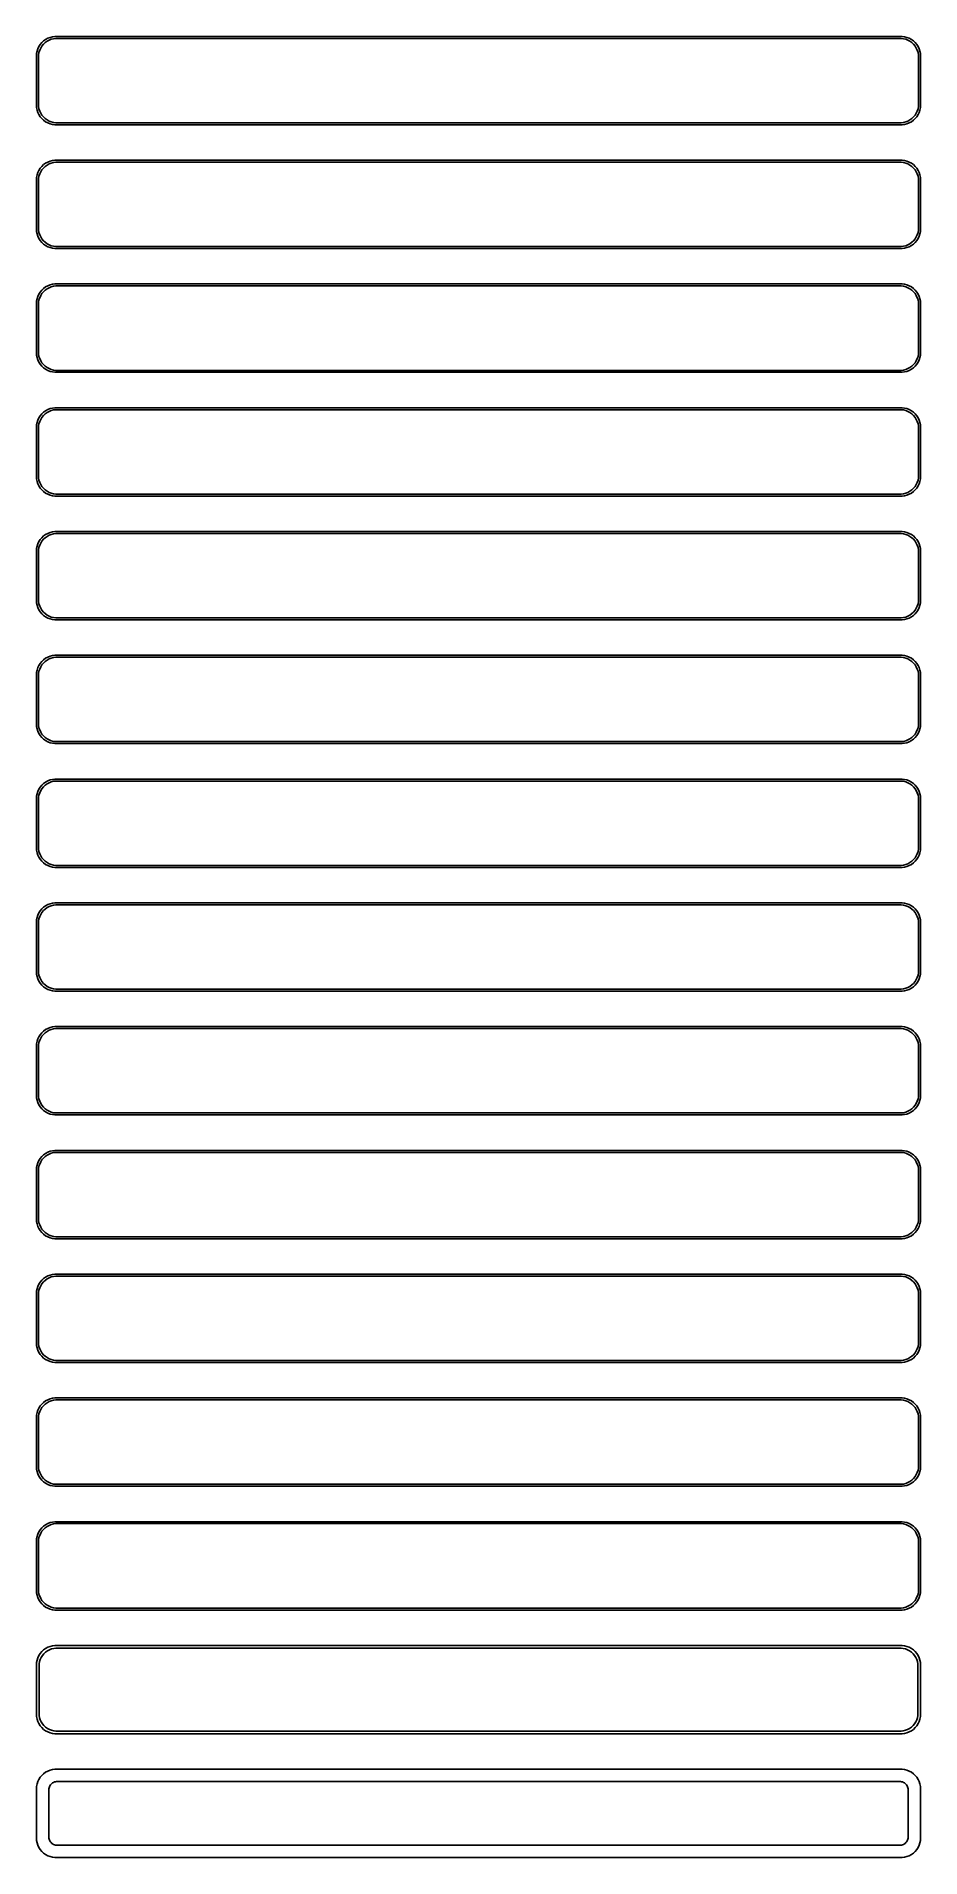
# Model space of a CAD drawing. Header units: metres. Extents: x -112 to 112, y 461 to 925.
import ezdxf

# ---------------------------------------------------------------- set-up
doc = ezdxf.new("R2010")
doc.units = ezdxf.units.M

msp = doc.modelspace()

# ---------------------------------------------------------------- linework, layer by layer
for p, q in [((-111.545, 922.689), (-111.882, 922.159)), ((-111.145, 923.173), (-111.545, 922.689)), ((-110.687, 923.603), (-111.145, 923.173)), ((-111.093, 922.292), (-110.713, 922.752)), ((-110.713, 922.752), (-110.278, 923.16)), ((-110.179, 923.972), (-110.687, 923.603)), ((-110.278, 923.16), (-109.795, 923.511)), ((-109.629, 924.274), (-110.179, 923.972)), ((-109.795, 923.511), (-109.272, 923.798)), ((-109.045, 924.505), (-109.629, 924.274)), ((-109.272, 923.798), (-108.718, 924.018)), ((-108.437, 924.661), (-109.045, 924.505)), ((-108.718, 924.018), (-108.14, 924.166)), ((-107.814, 924.74), (-108.437, 924.661)), ((-108.14, 924.166), (-107.548, 924.241)), ((107.814, 924.74), (-107.814, 924.74)), ((-107.548, 924.241), (107.548, 924.241)), ((107.548, 924.241), (108.14, 924.166)), ((108.437, 924.661), (107.814, 924.74)), ((108.14, 924.166), (108.718, 924.018)), ((109.045, 924.505), (108.437, 924.661)), ((108.718, 924.018), (109.272, 923.798)), ((109.629, 924.274), (109.045, 924.505)), ((109.272, 923.798), (109.795, 923.511)), ((110.179, 923.972), (109.629, 924.274)), ((109.795, 923.511), (110.278, 923.16)), ((110.687, 923.603), (110.179, 923.972)), ((110.278, 923.16), (110.713, 922.752)), ((111.145, 923.173), (110.687, 923.603)), ((110.713, 922.752), (111.093, 922.292)), ((111.545, 922.689), (111.145, 923.173)), ((111.882, 922.159), (111.545, 922.689)), ((-112.461, 920.377), (-112.5, 919.75)), ((-112.5, 919.75), (-112.5, 907.25)), ((-112.343, 920.993), (-112.461, 920.377)), ((-112.149, 921.591), (-112.343, 920.993)), ((-111.882, 922.159), (-112.149, 921.591)), ((-112, 919.5), (-111.963, 920.095)), ((-112, 907.5), (-112, 919.5)), ((-111.963, 920.095), (-111.851, 920.681)), ((-111.851, 920.681), (-111.666, 921.249)), ((-111.666, 921.249), (-111.412, 921.788)), ((-111.412, 921.788), (-111.093, 922.292)), ((111.093, 922.292), (111.412, 921.788)), ((111.412, 921.788), (111.666, 921.249)), ((111.666, 921.249), (111.851, 920.681)), ((111.851, 920.681), (111.963, 920.095)), ((112.149, 921.591), (111.882, 922.159)), ((111.963, 920.095), (112, 919.5)), ((112, 919.5), (112, 907.5)), ((112.343, 920.993), (112.149, 921.591)), ((112.461, 920.377), (112.343, 920.993)), ((112.5, 919.75), (112.461, 920.377)), ((112.5, 907.25), (112.5, 919.75)), ((-112.5, 907.25), (-112.461, 906.623)), ((-112.461, 906.623), (-112.343, 906.007)), ((-112.343, 906.007), (-112.149, 905.409)), ((-112.149, 905.409), (-111.882, 904.841)), ((-111.963, 906.905), (-112, 907.5)), ((-111.851, 906.319), (-111.963, 906.905)), ((-111.882, 904.841), (-111.545, 904.311)), ((-111.666, 905.751), (-111.851, 906.319)), ((-111.412, 905.212), (-111.666, 905.751)), ((-111.545, 904.311), (-111.145, 903.827)), ((-111.093, 904.708), (-111.412, 905.212)), ((-111.145, 903.827), (-110.687, 903.397)), ((-110.713, 904.248), (-111.093, 904.708)), ((-110.278, 903.84), (-110.713, 904.248)), ((-109.795, 903.489), (-110.278, 903.84)), ((110.278, 903.84), (109.795, 903.489)), ((110.713, 904.248), (110.278, 903.84)), ((110.687, 903.397), (111.145, 903.827)), ((111.093, 904.708), (110.713, 904.248)), ((111.412, 905.212), (111.093, 904.708)), ((111.145, 903.827), (111.545, 904.311)), ((111.666, 905.751), (111.412, 905.212)), ((111.545, 904.311), (111.882, 904.841)), ((111.851, 906.319), (111.666, 905.751)), ((111.963, 906.905), (111.851, 906.319)), ((111.882, 904.841), (112.149, 905.409)), ((112, 907.5), (111.963, 906.905)), ((112.149, 905.409), (112.343, 906.007)), ((112.343, 906.007), (112.461, 906.623)), ((112.461, 906.623), (112.5, 907.25)), ((-110.687, 903.397), (-110.179, 903.028)), ((-110.179, 903.028), (-109.629, 902.726)), ((-109.272, 903.202), (-109.795, 903.489)), ((-109.629, 902.726), (-109.045, 902.495)), ((-108.718, 902.982), (-109.272, 903.202)), ((-109.045, 902.495), (-108.437, 902.339)), ((-108.14, 902.834), (-108.718, 902.982)), ((-108.437, 902.339), (-107.814, 902.26)), ((-107.548, 902.759), (-108.14, 902.834)), ((-107.814, 902.26), (107.814, 902.26)), ((107.548, 902.759), (-107.548, 902.759)), ((108.14, 902.834), (107.548, 902.759)), ((107.814, 902.26), (108.437, 902.339)), ((108.718, 902.982), (108.14, 902.834)), ((108.437, 902.339), (109.045, 902.495)), ((109.272, 903.202), (108.718, 902.982)), ((109.045, 902.495), (109.629, 902.726)), ((109.795, 903.489), (109.272, 903.202)), ((109.629, 902.726), (110.179, 903.028)), ((110.179, 903.028), (110.687, 903.397)), ((-112.149, 890.091), (-112.343, 889.493)), ((-111.882, 890.659), (-112.149, 890.091)), ((-111.545, 891.189), (-111.882, 890.659)), ((-111.666, 889.749), (-111.412, 890.288)), ((-111.145, 891.673), (-111.545, 891.189)), ((-111.412, 890.288), (-111.093, 890.792)), ((-110.687, 892.103), (-111.145, 891.673)), ((-111.093, 890.792), (-110.713, 891.252)), ((-110.713, 891.252), (-110.278, 891.66)), ((-110.179, 892.472), (-110.687, 892.103)), ((-110.278, 891.66), (-109.795, 892.011)), ((-109.629, 892.774), (-110.179, 892.472)), ((-109.795, 892.011), (-109.272, 892.298)), ((-109.045, 893.005), (-109.629, 892.774)), ((-109.272, 892.298), (-108.718, 892.518)), ((-108.437, 893.161), (-109.045, 893.005)), ((-108.718, 892.518), (-108.14, 892.666)), ((-107.814, 893.24), (-108.437, 893.161)), ((-108.14, 892.666), (-107.548, 892.741)), ((107.814, 893.24), (-107.814, 893.24)), ((-107.548, 892.741), (107.548, 892.741)), ((107.548, 892.741), (108.14, 892.666)), ((108.437, 893.161), (107.814, 893.24)), ((108.14, 892.666), (108.718, 892.518)), ((109.045, 893.005), (108.437, 893.161)), ((108.718, 892.518), (109.272, 892.298)), ((109.629, 892.774), (109.045, 893.005)), ((109.272, 892.298), (109.795, 892.011)), ((110.179, 892.472), (109.629, 892.774)), ((109.795, 892.011), (110.278, 891.66)), ((110.687, 892.103), (110.179, 892.472)), ((110.278, 891.66), (110.713, 891.252)), ((111.145, 891.673), (110.687, 892.103)), ((110.713, 891.252), (111.093, 890.792)), ((111.093, 890.792), (111.412, 890.288)), ((111.545, 891.189), (111.145, 891.673)), ((111.412, 890.288), (111.666, 889.749)), ((111.882, 890.659), (111.545, 891.189)), ((112.149, 890.091), (111.882, 890.659)), ((112.343, 889.493), (112.149, 890.091)), ((-112.461, 888.877), (-112.5, 888.25)), ((-112.5, 888.25), (-112.5, 875.75)), ((-112.343, 889.493), (-112.461, 888.877)), ((-112, 888), (-111.963, 888.595)), ((-112, 876), (-112, 888)), ((-111.963, 888.595), (-111.851, 889.181)), ((-111.851, 889.181), (-111.666, 889.749)), ((111.666, 889.749), (111.851, 889.181)), ((111.851, 889.181), (111.963, 888.595)), ((111.963, 888.595), (112, 888)), ((112, 888), (112, 876)), ((112.461, 888.877), (112.343, 889.493)), ((112.5, 888.25), (112.461, 888.877)), ((112.5, 875.75), (112.5, 888.25)), ((-111.963, 875.405), (-112, 876)), ((112, 876), (111.963, 875.405)), ((-112.5, 875.75), (-112.461, 875.123)), ((-112.461, 875.123), (-112.343, 874.507)), ((-112.343, 874.507), (-112.149, 873.909)), ((-112.149, 873.909), (-111.882, 873.341)), ((-111.851, 874.819), (-111.963, 875.405)), ((-111.882, 873.341), (-111.545, 872.811)), ((-111.666, 874.251), (-111.851, 874.819)), ((-111.412, 873.712), (-111.666, 874.251)), ((-111.545, 872.811), (-111.145, 872.327)), ((-111.093, 873.208), (-111.412, 873.712)), ((-111.145, 872.327), (-110.687, 871.897)), ((-110.713, 872.748), (-111.093, 873.208)), ((-110.278, 872.34), (-110.713, 872.748)), ((-110.687, 871.897), (-110.179, 871.528)), ((-109.795, 871.989), (-110.278, 872.34)), ((-110.179, 871.528), (-109.629, 871.226)), ((-109.272, 871.702), (-109.795, 871.989)), ((-108.718, 871.482), (-109.272, 871.702)), ((-108.14, 871.334), (-108.718, 871.482)), ((108.718, 871.482), (108.14, 871.334)), ((109.272, 871.702), (108.718, 871.482)), ((109.795, 871.989), (109.272, 871.702)), ((109.629, 871.226), (110.179, 871.528)), ((110.278, 872.34), (109.795, 871.989)), ((110.179, 871.528), (110.687, 871.897)), ((110.713, 872.748), (110.278, 872.34)), ((110.687, 871.897), (111.145, 872.327)), ((111.093, 873.208), (110.713, 872.748)), ((111.412, 873.712), (111.093, 873.208)), ((111.145, 872.327), (111.545, 872.811)), ((111.666, 874.251), (111.412, 873.712)), ((111.545, 872.811), (111.882, 873.341)), ((111.851, 874.819), (111.666, 874.251)), ((111.963, 875.405), (111.851, 874.819)), ((111.882, 873.341), (112.149, 873.909)), ((112.149, 873.909), (112.343, 874.507)), ((112.343, 874.507), (112.461, 875.123)), ((112.461, 875.123), (112.5, 875.75)), ((-109.629, 871.226), (-109.045, 870.995)), ((-109.045, 870.995), (-108.437, 870.839)), ((-108.437, 870.839), (-107.814, 870.76)), ((-107.548, 871.259), (-108.14, 871.334)), ((-107.814, 870.76), (107.814, 870.76)), ((107.548, 871.259), (-107.548, 871.259)), ((108.14, 871.334), (107.548, 871.259)), ((107.814, 870.76), (108.437, 870.839)), ((108.437, 870.839), (109.045, 870.995)), ((109.045, 870.995), (109.629, 871.226)), ((-112.343, 857.993), (-112.461, 857.377)), ((-112.149, 858.591), (-112.343, 857.993)), ((-111.882, 859.159), (-112.149, 858.591)), ((-111.963, 857.095), (-111.851, 857.681)), ((-111.545, 859.689), (-111.882, 859.159)), ((-111.851, 857.681), (-111.666, 858.249)), ((-111.666, 858.249), (-111.412, 858.788)), ((-111.145, 860.173), (-111.545, 859.689)), ((-111.412, 858.788), (-111.093, 859.292)), ((-110.687, 860.603), (-111.145, 860.173)), ((-111.093, 859.292), (-110.713, 859.752)), ((-110.713, 859.752), (-110.278, 860.16)), ((-110.179, 860.972), (-110.687, 860.603)), ((-110.278, 860.16), (-109.795, 860.511)), ((-109.629, 861.274), (-110.179, 860.972)), ((-109.795, 860.511), (-109.272, 860.798)), ((-109.045, 861.505), (-109.629, 861.274)), ((-109.272, 860.798), (-108.718, 861.018)), ((-108.437, 861.661), (-109.045, 861.505)), ((-108.718, 861.018), (-108.14, 861.166)), ((-107.814, 861.74), (-108.437, 861.661)), ((-108.14, 861.166), (-107.548, 861.241)), ((107.814, 861.74), (-107.814, 861.74)), ((-107.548, 861.241), (107.548, 861.241)), ((107.548, 861.241), (108.14, 861.166)), ((108.437, 861.661), (107.814, 861.74)), ((108.14, 861.166), (108.718, 861.018)), ((109.045, 861.505), (108.437, 861.661)), ((108.718, 861.018), (109.272, 860.798)), ((109.629, 861.274), (109.045, 861.505)), ((109.272, 860.798), (109.795, 860.511)), ((110.179, 860.972), (109.629, 861.274)), ((109.795, 860.511), (110.278, 860.16)), ((110.687, 860.603), (110.179, 860.972)), ((110.278, 860.16), (110.713, 859.752)), ((111.145, 860.173), (110.687, 860.603)), ((110.713, 859.752), (111.093, 859.292)), ((111.093, 859.292), (111.412, 858.788)), ((111.545, 859.689), (111.145, 860.173)), ((111.412, 858.788), (111.666, 858.249)), ((111.882, 859.159), (111.545, 859.689)), ((111.666, 858.249), (111.851, 857.681)), ((111.851, 857.681), (111.963, 857.095)), ((112.149, 858.591), (111.882, 859.159)), ((112.343, 857.993), (112.149, 858.591)), ((112.461, 857.377), (112.343, 857.993)), ((-112.461, 857.377), (-112.5, 856.75)), ((-112.5, 856.75), (-112.5, 844.25)), ((-112, 856.5), (-111.963, 857.095)), ((-112, 844.5), (-112, 856.5)), ((111.963, 857.095), (112, 856.5)), ((112, 856.5), (112, 844.5)), ((112.5, 856.75), (112.461, 857.377)), ((112.5, 844.25), (112.5, 856.75)), ((-112.5, 844.25), (-112.461, 843.623)), ((-112.461, 843.623), (-112.343, 843.007)), ((-111.963, 843.905), (-112, 844.5)), ((-111.851, 843.319), (-111.963, 843.905)), ((111.963, 843.905), (111.851, 843.319)), ((112, 844.5), (111.963, 843.905)), ((112.343, 843.007), (112.461, 843.623)), ((112.461, 843.623), (112.5, 844.25)), ((-112.343, 843.007), (-112.149, 842.409)), ((-112.149, 842.409), (-111.882, 841.841)), ((-111.882, 841.841), (-111.545, 841.311)), ((-111.666, 842.751), (-111.851, 843.319)), ((-111.412, 842.212), (-111.666, 842.751)), ((-111.545, 841.311), (-111.145, 840.827)), ((-111.093, 841.708), (-111.412, 842.212)), ((-111.145, 840.827), (-110.687, 840.397)), ((-110.713, 841.248), (-111.093, 841.708)), ((-110.278, 840.84), (-110.713, 841.248)), ((-110.687, 840.397), (-110.179, 840.028)), ((-109.795, 840.489), (-110.278, 840.84)), ((-110.179, 840.028), (-109.629, 839.726)), ((-109.272, 840.202), (-109.795, 840.489)), ((-109.629, 839.726), (-109.045, 839.495)), ((-108.718, 839.982), (-109.272, 840.202)), ((-109.045, 839.495), (-108.437, 839.339)), ((-108.14, 839.834), (-108.718, 839.982)), ((-108.437, 839.339), (-107.814, 839.26)), ((-107.548, 839.759), (-108.14, 839.834)), ((-107.814, 839.26), (107.814, 839.26)), ((107.548, 839.759), (-107.548, 839.759)), ((108.14, 839.834), (107.548, 839.759)), ((107.814, 839.26), (108.437, 839.339)), ((108.718, 839.982), (108.14, 839.834)), ((108.437, 839.339), (109.045, 839.495)), ((109.272, 840.202), (108.718, 839.982)), ((109.045, 839.495), (109.629, 839.726)), ((109.795, 840.489), (109.272, 840.202)), ((109.629, 839.726), (110.179, 840.028)), ((110.278, 840.84), (109.795, 840.489)), ((110.179, 840.028), (110.687, 840.397)), ((110.713, 841.248), (110.278, 840.84)), ((110.687, 840.397), (111.145, 840.827)), ((111.093, 841.708), (110.713, 841.248)), ((111.412, 842.212), (111.093, 841.708)), ((111.145, 840.827), (111.545, 841.311)), ((111.666, 842.751), (111.412, 842.212)), ((111.545, 841.311), (111.882, 841.841)), ((111.851, 843.319), (111.666, 842.751)), ((111.882, 841.841), (112.149, 842.409)), ((112.149, 842.409), (112.343, 843.007)), ((-109.629, 829.774), (-110.179, 829.472)), ((-109.045, 830.005), (-109.629, 829.774)), ((-108.437, 830.161), (-109.045, 830.005)), ((-108.718, 829.518), (-108.14, 829.666)), ((-107.814, 830.24), (-108.437, 830.161)), ((-108.14, 829.666), (-107.548, 829.741)), ((107.814, 830.24), (-107.814, 830.24)), ((-107.548, 829.741), (107.548, 829.741)), ((107.548, 829.741), (108.14, 829.666)), ((108.437, 830.161), (107.814, 830.24)), ((108.14, 829.666), (108.718, 829.518)), ((109.045, 830.005), (108.437, 830.161)), ((109.629, 829.774), (109.045, 830.005)), ((110.179, 829.472), (109.629, 829.774)), ((-112.461, 825.877), (-112.5, 825.25)), ((-112.5, 825.25), (-112.5, 812.75)), ((-112.343, 826.493), (-112.461, 825.877)), ((-112.149, 827.091), (-112.343, 826.493)), ((-111.882, 827.659), (-112.149, 827.091)), ((-112, 825), (-111.963, 825.595)), ((-112, 813), (-112, 825)), ((-111.963, 825.595), (-111.851, 826.181)), ((-111.545, 828.189), (-111.882, 827.659)), ((-111.851, 826.181), (-111.666, 826.749)), ((-111.666, 826.749), (-111.412, 827.288)), ((-111.145, 828.673), (-111.545, 828.189)), ((-111.412, 827.288), (-111.093, 827.792)), ((-110.687, 829.103), (-111.145, 828.673)), ((-111.093, 827.792), (-110.713, 828.252)), ((-110.713, 828.252), (-110.278, 828.66)), ((-110.179, 829.472), (-110.687, 829.103)), ((-110.278, 828.66), (-109.795, 829.011)), ((-109.795, 829.011), (-109.272, 829.298)), ((-109.272, 829.298), (-108.718, 829.518)), ((108.718, 829.518), (109.272, 829.298)), ((109.272, 829.298), (109.795, 829.011)), ((109.795, 829.011), (110.278, 828.66)), ((110.687, 829.103), (110.179, 829.472)), ((110.278, 828.66), (110.713, 828.252)), ((111.145, 828.673), (110.687, 829.103)), ((110.713, 828.252), (111.093, 827.792)), ((111.093, 827.792), (111.412, 827.288)), ((111.545, 828.189), (111.145, 828.673)), ((111.412, 827.288), (111.666, 826.749)), ((111.882, 827.659), (111.545, 828.189)), ((111.666, 826.749), (111.851, 826.181)), ((111.851, 826.181), (111.963, 825.595)), ((112.149, 827.091), (111.882, 827.659)), ((111.963, 825.595), (112, 825)), ((112, 825), (112, 813)), ((112.343, 826.493), (112.149, 827.091)), ((112.461, 825.877), (112.343, 826.493)), ((112.5, 825.25), (112.461, 825.877)), ((112.5, 812.75), (112.5, 825.25)), ((-112.5, 812.75), (-112.461, 812.123)), ((-112.461, 812.123), (-112.343, 811.507)), ((-112.343, 811.507), (-112.149, 810.909)), ((-111.963, 812.405), (-112, 813)), ((-111.851, 811.819), (-111.963, 812.405)), ((-111.666, 811.251), (-111.851, 811.819)), ((-111.412, 810.712), (-111.666, 811.251)), ((111.666, 811.251), (111.412, 810.712)), ((111.851, 811.819), (111.666, 811.251)), ((111.963, 812.405), (111.851, 811.819)), ((112, 813), (111.963, 812.405)), ((112.149, 810.909), (112.343, 811.507)), ((112.343, 811.507), (112.461, 812.123)), ((112.461, 812.123), (112.5, 812.75)), ((-112.149, 810.909), (-111.882, 810.341)), ((-111.882, 810.341), (-111.545, 809.811)), ((-111.545, 809.811), (-111.145, 809.327)), ((-111.093, 810.208), (-111.412, 810.712)), ((-111.145, 809.327), (-110.687, 808.897)), ((-110.713, 809.748), (-111.093, 810.208)), ((-110.278, 809.34), (-110.713, 809.748)), ((-110.687, 808.897), (-110.179, 808.528)), ((-109.795, 808.989), (-110.278, 809.34)), ((-110.179, 808.528), (-109.629, 808.226)), ((-109.272, 808.702), (-109.795, 808.989)), ((-109.629, 808.226), (-109.045, 807.995)), ((-108.718, 808.482), (-109.272, 808.702)), ((-109.045, 807.995), (-108.437, 807.839)), ((-108.14, 808.334), (-108.718, 808.482)), ((-108.437, 807.839), (-107.814, 807.76)), ((-107.548, 808.259), (-108.14, 808.334)), ((-107.814, 807.76), (107.814, 807.76)), ((107.548, 808.259), (-107.548, 808.259)), ((108.14, 808.334), (107.548, 808.259)), ((107.814, 807.76), (108.437, 807.839)), ((108.718, 808.482), (108.14, 808.334)), ((108.437, 807.839), (109.045, 807.995)), ((109.272, 808.702), (108.718, 808.482)), ((109.045, 807.995), (109.629, 808.226)), ((109.795, 808.989), (109.272, 808.702)), ((109.629, 808.226), (110.179, 808.528)), ((110.278, 809.34), (109.795, 808.989)), ((110.179, 808.528), (110.687, 808.897)), ((110.713, 809.748), (110.278, 809.34)), ((110.687, 808.897), (111.145, 809.327)), ((111.093, 810.208), (110.713, 809.748)), ((111.412, 810.712), (111.093, 810.208)), ((111.145, 809.327), (111.545, 809.811)), ((111.545, 809.811), (111.882, 810.341)), ((111.882, 810.341), (112.149, 810.909)), ((-110.687, 797.603), (-111.145, 797.173)), ((-110.179, 797.972), (-110.687, 797.603)), ((-110.278, 797.16), (-109.795, 797.511)), ((-109.629, 798.274), (-110.179, 797.972)), ((-109.795, 797.511), (-109.272, 797.798)), ((-109.045, 798.505), (-109.629, 798.274)), ((-109.272, 797.798), (-108.718, 798.018)), ((-108.437, 798.661), (-109.045, 798.505)), ((-108.718, 798.018), (-108.14, 798.166)), ((-107.814, 798.74), (-108.437, 798.661)), ((-108.14, 798.166), (-107.548, 798.241)), ((107.814, 798.74), (-107.814, 798.74)), ((-107.548, 798.241), (107.548, 798.241)), ((107.548, 798.241), (108.14, 798.166)), ((108.437, 798.661), (107.814, 798.74)), ((108.14, 798.166), (108.718, 798.018)), ((109.045, 798.505), (108.437, 798.661)), ((108.718, 798.018), (109.272, 797.798)), ((109.629, 798.274), (109.045, 798.505)), ((109.272, 797.798), (109.795, 797.511)), ((110.179, 797.972), (109.629, 798.274)), ((109.795, 797.511), (110.278, 797.16)), ((110.687, 797.603), (110.179, 797.972)), ((111.145, 797.173), (110.687, 797.603)), ((-112.461, 794.377), (-112.5, 793.75)), ((-112.5, 793.75), (-112.5, 781.25)), ((-112.343, 794.993), (-112.461, 794.377)), ((-112.149, 795.591), (-112.343, 794.993)), ((-111.882, 796.159), (-112.149, 795.591)), ((-112, 793.5), (-111.963, 794.095)), ((-112, 781.5), (-112, 793.5)), ((-111.963, 794.095), (-111.851, 794.681)), ((-111.545, 796.689), (-111.882, 796.159)), ((-111.851, 794.681), (-111.666, 795.249)), ((-111.666, 795.249), (-111.412, 795.788)), ((-111.145, 797.173), (-111.545, 796.689)), ((-111.412, 795.788), (-111.093, 796.292)), ((-111.093, 796.292), (-110.713, 796.752)), ((-110.713, 796.752), (-110.278, 797.16)), ((110.278, 797.16), (110.713, 796.752)), ((110.713, 796.752), (111.093, 796.292)), ((111.093, 796.292), (111.412, 795.788)), ((111.545, 796.689), (111.145, 797.173)), ((111.412, 795.788), (111.666, 795.249)), ((111.882, 796.159), (111.545, 796.689)), ((111.666, 795.249), (111.851, 794.681)), ((111.851, 794.681), (111.963, 794.095)), ((112.149, 795.591), (111.882, 796.159)), ((111.963, 794.095), (112, 793.5)), ((112, 793.5), (112, 781.5)), ((112.343, 794.993), (112.149, 795.591)), ((112.461, 794.377), (112.343, 794.993)), ((112.5, 793.75), (112.461, 794.377)), ((112.5, 781.25), (112.5, 793.75)), ((-112.5, 781.25), (-112.461, 780.623)), ((-112.461, 780.623), (-112.343, 780.007)), ((-112.343, 780.007), (-112.149, 779.409)), ((-112.149, 779.409), (-111.882, 778.841)), ((-111.963, 780.905), (-112, 781.5)), ((-111.851, 780.319), (-111.963, 780.905)), ((-111.882, 778.841), (-111.545, 778.311)), ((-111.666, 779.751), (-111.851, 780.319)), ((-111.412, 779.212), (-111.666, 779.751)), ((-111.093, 778.708), (-111.412, 779.212)), ((-110.713, 778.248), (-111.093, 778.708)), ((111.093, 778.708), (110.713, 778.248)), ((111.412, 779.212), (111.093, 778.708)), ((111.666, 779.751), (111.412, 779.212)), ((111.545, 778.311), (111.882, 778.841)), ((111.851, 780.319), (111.666, 779.751)), ((111.963, 780.905), (111.851, 780.319)), ((111.882, 778.841), (112.149, 779.409)), ((112, 781.5), (111.963, 780.905)), ((112.149, 779.409), (112.343, 780.007)), ((112.343, 780.007), (112.461, 780.623)), ((112.461, 780.623), (112.5, 781.25)), ((-111.545, 778.311), (-111.145, 777.827)), ((-111.145, 777.827), (-110.687, 777.397)), ((-110.278, 777.84), (-110.713, 778.248)), ((-110.687, 777.397), (-110.179, 777.028)), ((-109.795, 777.489), (-110.278, 777.84)), ((-110.179, 777.028), (-109.629, 776.726)), ((-109.272, 777.202), (-109.795, 777.489)), ((-109.629, 776.726), (-109.045, 776.495)), ((-108.718, 776.982), (-109.272, 777.202)), ((-109.045, 776.495), (-108.437, 776.339)), ((-108.14, 776.834), (-108.718, 776.982)), ((-108.437, 776.339), (-107.814, 776.26)), ((-107.548, 776.759), (-108.14, 776.834)), ((-107.814, 776.26), (107.814, 776.26)), ((107.548, 776.759), (-107.548, 776.759)), ((108.14, 776.834), (107.548, 776.759)), ((107.814, 776.26), (108.437, 776.339)), ((108.718, 776.982), (108.14, 776.834)), ((108.437, 776.339), (109.045, 776.495)), ((109.272, 777.202), (108.718, 776.982)), ((109.045, 776.495), (109.629, 776.726)), ((109.795, 777.489), (109.272, 777.202)), ((109.629, 776.726), (110.179, 777.028)), ((110.278, 777.84), (109.795, 777.489)), ((110.179, 777.028), (110.687, 777.397)), ((110.713, 778.248), (110.278, 777.84)), ((110.687, 777.397), (111.145, 777.827)), ((111.145, 777.827), (111.545, 778.311)), ((-111.545, 765.189), (-111.882, 764.659)), ((-111.145, 765.673), (-111.545, 765.189)), ((-111.412, 764.288), (-111.093, 764.792)), ((-110.687, 766.103), (-111.145, 765.673)), ((-111.093, 764.792), (-110.713, 765.252)), ((-110.713, 765.252), (-110.278, 765.66)), ((-110.179, 766.472), (-110.687, 766.103)), ((-110.278, 765.66), (-109.795, 766.011)), ((-109.629, 766.774), (-110.179, 766.472)), ((-109.795, 766.011), (-109.272, 766.298)), ((-109.045, 767.005), (-109.629, 766.774)), ((-109.272, 766.298), (-108.718, 766.518)), ((-108.437, 767.161), (-109.045, 767.005)), ((-108.718, 766.518), (-108.14, 766.666)), ((-107.814, 767.24), (-108.437, 767.161)), ((-108.14, 766.666), (-107.548, 766.741)), ((107.814, 767.24), (-107.814, 767.24)), ((-107.548, 766.741), (107.548, 766.741)), ((107.548, 766.741), (108.14, 766.666)), ((108.437, 767.161), (107.814, 767.24)), ((108.14, 766.666), (108.718, 766.518)), ((109.045, 767.005), (108.437, 767.161)), ((108.718, 766.518), (109.272, 766.298)), ((109.629, 766.774), (109.045, 767.005)), ((109.272, 766.298), (109.795, 766.011)), ((110.179, 766.472), (109.629, 766.774)), ((109.795, 766.011), (110.278, 765.66)), ((110.687, 766.103), (110.179, 766.472)), ((110.278, 765.66), (110.713, 765.252)), ((111.145, 765.673), (110.687, 766.103)), ((110.713, 765.252), (111.093, 764.792)), ((111.093, 764.792), (111.412, 764.288)), ((111.545, 765.189), (111.145, 765.673)), ((111.882, 764.659), (111.545, 765.189)), ((-112.461, 762.877), (-112.5, 762.25)), ((-112.5, 762.25), (-112.5, 749.75)), ((-112.343, 763.493), (-112.461, 762.877)), ((-112.149, 764.091), (-112.343, 763.493)), ((-111.882, 764.659), (-112.149, 764.091)), ((-112, 762), (-111.963, 762.595)), ((-112, 750), (-112, 762)), ((-111.963, 762.595), (-111.851, 763.181)), ((-111.851, 763.181), (-111.666, 763.749)), ((-111.666, 763.749), (-111.412, 764.288)), ((111.412, 764.288), (111.666, 763.749)), ((111.666, 763.749), (111.851, 763.181)), ((111.851, 763.181), (111.963, 762.595)), ((112.149, 764.091), (111.882, 764.659)), ((111.963, 762.595), (112, 762)), ((112, 762), (112, 750)), ((112.343, 763.493), (112.149, 764.091)), ((112.461, 762.877), (112.343, 763.493)), ((112.5, 762.25), (112.461, 762.877)), ((112.5, 749.75), (112.5, 762.25)), ((-112.5, 749.75), (-112.461, 749.123)), ((-112.461, 749.123), (-112.343, 748.507)), ((-112.343, 748.507), (-112.149, 747.909)), ((-112.149, 747.909), (-111.882, 747.341)), ((-111.963, 749.405), (-112, 750)), ((-111.851, 748.819), (-111.963, 749.405)), ((-111.882, 747.341), (-111.545, 746.811)), ((-111.666, 748.251), (-111.851, 748.819)), ((-111.412, 747.712), (-111.666, 748.251)), ((-111.545, 746.811), (-111.145, 746.327)), ((-111.093, 747.208), (-111.412, 747.712)), ((-111.145, 746.327), (-110.687, 745.897)), ((-110.713, 746.748), (-111.093, 747.208)), ((-110.278, 746.34), (-110.713, 746.748)), ((-109.795, 745.989), (-110.278, 746.34)), ((110.278, 746.34), (109.795, 745.989)), ((110.713, 746.748), (110.278, 746.34)), ((110.687, 745.897), (111.145, 746.327)), ((111.093, 747.208), (110.713, 746.748)), ((111.412, 747.712), (111.093, 747.208)), ((111.145, 746.327), (111.545, 746.811)), ((111.666, 748.251), (111.412, 747.712)), ((111.545, 746.811), (111.882, 747.341)), ((111.851, 748.819), (111.666, 748.251)), ((111.963, 749.405), (111.851, 748.819)), ((111.882, 747.341), (112.149, 747.909)), ((112, 750), (111.963, 749.405)), ((112.149, 747.909), (112.343, 748.507)), ((112.343, 748.507), (112.461, 749.123)), ((112.461, 749.123), (112.5, 749.75)), ((-110.687, 745.897), (-110.179, 745.528)), ((-110.179, 745.528), (-109.629, 745.226)), ((-109.272, 745.702), (-109.795, 745.989)), ((-109.629, 745.226), (-109.045, 744.995)), ((-108.718, 745.482), (-109.272, 745.702)), ((-109.045, 744.995), (-108.437, 744.839)), ((-108.14, 745.334), (-108.718, 745.482)), ((-108.437, 744.839), (-107.814, 744.76)), ((-107.548, 745.259), (-108.14, 745.334)), ((-107.814, 744.76), (107.814, 744.76)), ((107.548, 745.259), (-107.548, 745.259)), ((108.14, 745.334), (107.548, 745.259)), ((107.814, 744.76), (108.437, 744.839)), ((108.718, 745.482), (108.14, 745.334)), ((108.437, 744.839), (109.045, 744.995)), ((109.272, 745.702), (108.718, 745.482)), ((109.045, 744.995), (109.629, 745.226)), ((109.795, 745.989), (109.272, 745.702)), ((109.629, 745.226), (110.179, 745.528)), ((110.179, 745.528), (110.687, 745.897)), ((-112.149, 732.591), (-112.343, 731.993)), ((-111.882, 733.159), (-112.149, 732.591)), ((-111.545, 733.689), (-111.882, 733.159)), ((-111.666, 732.249), (-111.412, 732.788)), ((-111.145, 734.173), (-111.545, 733.689)), ((-111.412, 732.788), (-111.093, 733.292)), ((-110.687, 734.603), (-111.145, 734.173)), ((-111.093, 733.292), (-110.713, 733.752)), ((-110.713, 733.752), (-110.278, 734.16)), ((-110.179, 734.972), (-110.687, 734.603)), ((-110.278, 734.16), (-109.795, 734.511)), ((-109.629, 735.274), (-110.179, 734.972)), ((-109.795, 734.511), (-109.272, 734.798)), ((-109.045, 735.505), (-109.629, 735.274)), ((-109.272, 734.798), (-108.718, 735.018)), ((-108.437, 735.661), (-109.045, 735.505)), ((-108.718, 735.018), (-108.14, 735.166)), ((-107.814, 735.74), (-108.437, 735.661)), ((-108.14, 735.166), (-107.548, 735.241)), ((107.814, 735.74), (-107.814, 735.74)), ((-107.548, 735.241), (107.548, 735.241)), ((107.548, 735.241), (108.14, 735.166)), ((108.437, 735.661), (107.814, 735.74)), ((108.14, 735.166), (108.718, 735.018)), ((109.045, 735.505), (108.437, 735.661)), ((108.718, 735.018), (109.272, 734.798)), ((109.629, 735.274), (109.045, 735.505)), ((109.272, 734.798), (109.795, 734.511)), ((110.179, 734.972), (109.629, 735.274)), ((109.795, 734.511), (110.278, 734.16)), ((110.687, 734.603), (110.179, 734.972)), ((110.278, 734.16), (110.713, 733.752)), ((111.145, 734.173), (110.687, 734.603)), ((110.713, 733.752), (111.093, 733.292)), ((111.093, 733.292), (111.412, 732.788)), ((111.545, 733.689), (111.145, 734.173)), ((111.412, 732.788), (111.666, 732.249)), ((111.882, 733.159), (111.545, 733.689)), ((112.149, 732.591), (111.882, 733.159)), ((112.343, 731.993), (112.149, 732.591)), ((-112.461, 731.377), (-112.5, 730.75)), ((-112.5, 730.75), (-112.5, 718.25)), ((-112.343, 731.993), (-112.461, 731.377)), ((-112, 730.5), (-111.963, 731.095)), ((-112, 718.5), (-112, 730.5)), ((-111.963, 731.095), (-111.851, 731.681)), ((-111.851, 731.681), (-111.666, 732.249)), ((111.666, 732.249), (111.851, 731.681)), ((111.851, 731.681), (111.963, 731.095)), ((111.963, 731.095), (112, 730.5)), ((112, 730.5), (112, 718.5)), ((112.461, 731.377), (112.343, 731.993)), ((112.5, 730.75), (112.461, 731.377)), ((112.5, 718.25), (112.5, 730.75)), ((-111.963, 717.905), (-112, 718.5)), ((112, 718.5), (111.963, 717.905)), ((-112.5, 718.25), (-112.461, 717.623)), ((-112.461, 717.623), (-112.343, 717.007)), ((-112.343, 717.007), (-112.149, 716.409)), ((-112.149, 716.409), (-111.882, 715.841)), ((-111.851, 717.319), (-111.963, 717.905)), ((-111.882, 715.841), (-111.545, 715.311)), ((-111.666, 716.751), (-111.851, 717.319)), ((-111.412, 716.212), (-111.666, 716.751)), ((-111.545, 715.311), (-111.145, 714.827)), ((-111.093, 715.708), (-111.412, 716.212)), ((-111.145, 714.827), (-110.687, 714.397)), ((-110.713, 715.248), (-111.093, 715.708)), ((-110.278, 714.84), (-110.713, 715.248)), ((-110.687, 714.397), (-110.179, 714.028)), ((-109.795, 714.489), (-110.278, 714.84)), ((-110.179, 714.028), (-109.629, 713.726)), ((-109.272, 714.202), (-109.795, 714.489)), ((-108.718, 713.982), (-109.272, 714.202)), ((-108.14, 713.834), (-108.718, 713.982)), ((-107.548, 713.759), (-108.14, 713.834)), ((108.14, 713.834), (107.548, 713.759)), ((108.718, 713.982), (108.14, 713.834)), ((109.272, 714.202), (108.718, 713.982)), ((109.795, 714.489), (109.272, 714.202)), ((109.629, 713.726), (110.179, 714.028)), ((110.278, 714.84), (109.795, 714.489)), ((110.179, 714.028), (110.687, 714.397)), ((110.713, 715.248), (110.278, 714.84)), ((110.687, 714.397), (111.145, 714.827)), ((111.093, 715.708), (110.713, 715.248)), ((111.412, 716.212), (111.093, 715.708)), ((111.145, 714.827), (111.545, 715.311)), ((111.666, 716.751), (111.412, 716.212)), ((111.545, 715.311), (111.882, 715.841)), ((111.851, 717.319), (111.666, 716.751)), ((111.963, 717.905), (111.851, 717.319)), ((111.882, 715.841), (112.149, 716.409)), ((112.149, 716.409), (112.343, 717.007)), ((112.343, 717.007), (112.461, 717.623)), ((112.461, 717.623), (112.5, 718.25)), ((-109.629, 713.726), (-109.045, 713.495)), ((-109.045, 713.495), (-108.437, 713.339)), ((-108.437, 713.339), (-107.814, 713.26)), ((-107.814, 713.26), (107.814, 713.26)), ((107.548, 713.759), (-107.548, 713.759)), ((107.814, 713.26), (108.437, 713.339)), ((108.437, 713.339), (109.045, 713.495)), ((109.045, 713.495), (109.629, 713.726)), ((-112.461, 699.877), (-112.5, 699.25)), ((-112.343, 700.493), (-112.461, 699.877)), ((-112.149, 701.091), (-112.343, 700.493)), ((-111.882, 701.659), (-112.149, 701.091)), ((-111.963, 699.595), (-111.851, 700.181)), ((-111.545, 702.189), (-111.882, 701.659)), ((-111.851, 700.181), (-111.666, 700.749)), ((-111.666, 700.749), (-111.412, 701.288)), ((-111.145, 702.673), (-111.545, 702.189)), ((-111.412, 701.288), (-111.093, 701.792)), ((-110.687, 703.103), (-111.145, 702.673)), ((-111.093, 701.792), (-110.713, 702.252)), ((-110.713, 702.252), (-110.278, 702.66)), ((-110.179, 703.472), (-110.687, 703.103)), ((-110.278, 702.66), (-109.795, 703.011)), ((-109.629, 703.774), (-110.179, 703.472)), ((-109.795, 703.011), (-109.272, 703.298)), ((-109.045, 704.005), (-109.629, 703.774)), ((-109.272, 703.298), (-108.718, 703.518)), ((-108.437, 704.161), (-109.045, 704.005)), ((-108.718, 703.518), (-108.14, 703.666)), ((-107.814, 704.24), (-108.437, 704.161)), ((-108.14, 703.666), (-107.548, 703.741)), ((107.814, 704.24), (-107.814, 704.24)), ((-107.548, 703.741), (107.548, 703.741)), ((107.548, 703.741), (108.14, 703.666)), ((108.437, 704.161), (107.814, 704.24)), ((108.14, 703.666), (108.718, 703.518)), ((109.045, 704.005), (108.437, 704.161)), ((108.718, 703.518), (109.272, 703.298)), ((109.629, 703.774), (109.045, 704.005)), ((109.272, 703.298), (109.795, 703.011)), ((110.179, 703.472), (109.629, 703.774)), ((109.795, 703.011), (110.278, 702.66)), ((110.687, 703.103), (110.179, 703.472)), ((110.278, 702.66), (110.713, 702.252)), ((111.145, 702.673), (110.687, 703.103)), ((110.713, 702.252), (111.093, 701.792)), ((111.093, 701.792), (111.412, 701.288)), ((111.545, 702.189), (111.145, 702.673)), ((111.412, 701.288), (111.666, 700.749)), ((111.882, 701.659), (111.545, 702.189)), ((111.666, 700.749), (111.851, 700.181)), ((111.851, 700.181), (111.963, 699.595)), ((112.149, 701.091), (111.882, 701.659)), ((112.343, 700.493), (112.149, 701.091)), ((112.461, 699.877), (112.343, 700.493)), ((112.5, 699.25), (112.461, 699.877)), ((-112.5, 699.25), (-112.5, 686.75)), ((-112, 699), (-111.963, 699.595)), ((-112, 687), (-112, 699)), ((111.963, 699.595), (112, 699)), ((112, 699), (112, 687)), ((112.5, 686.75), (112.5, 699.25)), ((-112.5, 686.75), (-112.461, 686.123)), ((-112.461, 686.123), (-112.343, 685.507)), ((-111.963, 686.405), (-112, 687)), ((-111.851, 685.819), (-111.963, 686.405)), ((111.963, 686.405), (111.851, 685.819)), ((112, 687), (111.963, 686.405)), ((112.343, 685.507), (112.461, 686.123)), ((112.461, 686.123), (112.5, 686.75)), ((-112.343, 685.507), (-112.149, 684.909)), ((-112.149, 684.909), (-111.882, 684.341)), ((-111.882, 684.341), (-111.545, 683.811)), ((-111.666, 685.251), (-111.851, 685.819)), ((-111.412, 684.712), (-111.666, 685.251)), ((-111.545, 683.811), (-111.145, 683.327)), ((-111.093, 684.208), (-111.412, 684.712)), ((-111.145, 683.327), (-110.687, 682.897)), ((-110.713, 683.748), (-111.093, 684.208)), ((-110.278, 683.34), (-110.713, 683.748)), ((-110.687, 682.897), (-110.179, 682.528)), ((-109.795, 682.989), (-110.278, 683.34)), ((-110.179, 682.528), (-109.629, 682.226)), ((-109.272, 682.702), (-109.795, 682.989)), ((-109.629, 682.226), (-109.045, 681.995)), ((-108.718, 682.482), (-109.272, 682.702)), ((-109.045, 681.995), (-108.437, 681.839)), ((-108.14, 682.334), (-108.718, 682.482)), ((-108.437, 681.839), (-107.814, 681.76)), ((-107.548, 682.259), (-108.14, 682.334)), ((-107.814, 681.76), (107.814, 681.76)), ((107.548, 682.259), (-107.548, 682.259)), ((108.14, 682.334), (107.548, 682.259)), ((107.814, 681.76), (108.437, 681.839)), ((108.718, 682.482), (108.14, 682.334)), ((108.437, 681.839), (109.045, 681.995)), ((109.272, 682.702), (108.718, 682.482)), ((109.045, 681.995), (109.629, 682.226)), ((109.795, 682.989), (109.272, 682.702)), ((109.629, 682.226), (110.179, 682.528)), ((110.278, 683.34), (109.795, 682.989)), ((110.179, 682.528), (110.687, 682.897)), ((110.713, 683.748), (110.278, 683.34)), ((110.687, 682.897), (111.145, 683.327)), ((111.093, 684.208), (110.713, 683.748)), ((111.412, 684.712), (111.093, 684.208)), ((111.145, 683.327), (111.545, 683.811)), ((111.666, 685.251), (111.412, 684.712)), ((111.545, 683.811), (111.882, 684.341)), ((111.851, 685.819), (111.666, 685.251)), ((111.882, 684.341), (112.149, 684.909)), ((112.149, 684.909), (112.343, 685.507)), ((-109.629, 672.274), (-110.179, 671.972)), ((-109.045, 672.505), (-109.629, 672.274)), ((-108.437, 672.661), (-109.045, 672.505)), ((-108.718, 672.018), (-108.14, 672.166)), ((-107.814, 672.74), (-108.437, 672.661)), ((-108.14, 672.166), (-107.548, 672.241)), ((107.814, 672.74), (-107.814, 672.74)), ((-107.548, 672.241), (107.548, 672.241)), ((107.548, 672.241), (108.14, 672.166)), ((108.437, 672.661), (107.814, 672.74)), ((108.14, 672.166), (108.718, 672.018)), ((109.045, 672.505), (108.437, 672.661)), ((109.629, 672.274), (109.045, 672.505)), ((110.179, 671.972), (109.629, 672.274)), ((-112.461, 668.377), (-112.5, 667.75)), ((-112.5, 667.75), (-112.5, 655.25)), ((-112.343, 668.993), (-112.461, 668.377)), ((-112.149, 669.591), (-112.343, 668.993)), ((-111.882, 670.159), (-112.149, 669.591)), ((-112, 667.5), (-111.963, 668.095)), ((-112, 655.5), (-112, 667.5)), ((-111.963, 668.095), (-111.851, 668.681)), ((-111.545, 670.689), (-111.882, 670.159)), ((-111.851, 668.681), (-111.666, 669.249)), ((-111.666, 669.249), (-111.412, 669.788)), ((-111.145, 671.173), (-111.545, 670.689)), ((-111.412, 669.788), (-111.093, 670.292)), ((-110.687, 671.603), (-111.145, 671.173)), ((-111.093, 670.292), (-110.713, 670.752)), ((-110.713, 670.752), (-110.278, 671.16)), ((-110.179, 671.972), (-110.687, 671.603)), ((-110.278, 671.16), (-109.795, 671.511)), ((-109.795, 671.511), (-109.272, 671.798)), ((-109.272, 671.798), (-108.718, 672.018)), ((108.718, 672.018), (109.272, 671.798)), ((109.272, 671.798), (109.795, 671.511)), ((109.795, 671.511), (110.278, 671.16)), ((110.687, 671.603), (110.179, 671.972)), ((110.278, 671.16), (110.713, 670.752)), ((111.145, 671.173), (110.687, 671.603)), ((110.713, 670.752), (111.093, 670.292)), ((111.093, 670.292), (111.412, 669.788)), ((111.545, 670.689), (111.145, 671.173)), ((111.412, 669.788), (111.666, 669.249)), ((111.882, 670.159), (111.545, 670.689)), ((111.666, 669.249), (111.851, 668.681)), ((111.851, 668.681), (111.963, 668.095)), ((112.149, 669.591), (111.882, 670.159)), ((111.963, 668.095), (112, 667.5)), ((112, 667.5), (112, 655.5)), ((112.343, 668.993), (112.149, 669.591)), ((112.461, 668.377), (112.343, 668.993)), ((112.5, 667.75), (112.461, 668.377)), ((112.5, 655.25), (112.5, 667.75)), ((-112.5, 655.25), (-112.461, 654.623)), ((-112.461, 654.623), (-112.343, 654.007)), ((-112.343, 654.007), (-112.149, 653.409)), ((-111.963, 654.905), (-112, 655.5)), ((-111.851, 654.319), (-111.963, 654.905)), ((-111.666, 653.751), (-111.851, 654.319)), ((-111.412, 653.212), (-111.666, 653.751)), ((111.666, 653.751), (111.412, 653.212)), ((111.851, 654.319), (111.666, 653.751)), ((111.963, 654.905), (111.851, 654.319)), ((112, 655.5), (111.963, 654.905)), ((112.149, 653.409), (112.343, 654.007)), ((112.343, 654.007), (112.461, 654.623)), ((112.461, 654.623), (112.5, 655.25)), ((-112.149, 653.409), (-111.882, 652.841)), ((-111.882, 652.841), (-111.545, 652.311)), ((-111.545, 652.311), (-111.145, 651.827)), ((-111.093, 652.708), (-111.412, 653.212)), ((-111.145, 651.827), (-110.687, 651.397)), ((-110.713, 652.248), (-111.093, 652.708)), ((-110.278, 651.84), (-110.713, 652.248)), ((-110.687, 651.397), (-110.179, 651.028)), ((-109.795, 651.489), (-110.278, 651.84)), ((-110.179, 651.028), (-109.629, 650.726)), ((-109.272, 651.202), (-109.795, 651.489)), ((-109.629, 650.726), (-109.045, 650.495)), ((-108.718, 650.982), (-109.272, 651.202)), ((-109.045, 650.495), (-108.437, 650.339)), ((-108.14, 650.834), (-108.718, 650.982)), ((-108.437, 650.339), (-107.814, 650.26)), ((-107.548, 650.759), (-108.14, 650.834)), ((-107.814, 650.26), (107.814, 650.26)), ((107.548, 650.759), (-107.548, 650.759)), ((108.14, 650.834), (107.548, 650.759)), ((107.814, 650.26), (108.437, 650.339)), ((108.718, 650.982), (108.14, 650.834)), ((108.437, 650.339), (109.045, 650.495)), ((109.272, 651.202), (108.718, 650.982)), ((109.045, 650.495), (109.629, 650.726)), ((109.795, 651.489), (109.272, 651.202)), ((109.629, 650.726), (110.179, 651.028)), ((110.278, 651.84), (109.795, 651.489)), ((110.179, 651.028), (110.687, 651.397)), ((110.713, 652.248), (110.278, 651.84)), ((110.687, 651.397), (111.145, 651.827)), ((111.093, 652.708), (110.713, 652.248)), ((111.412, 653.212), (111.093, 652.708)), ((111.145, 651.827), (111.545, 652.311)), ((111.545, 652.311), (111.882, 652.841)), ((111.882, 652.841), (112.149, 653.409)), ((-111.145, 639.673), (-111.545, 639.189)), ((-110.687, 640.103), (-111.145, 639.673)), ((-110.713, 639.252), (-110.278, 639.66)), ((-110.179, 640.472), (-110.687, 640.103)), ((-110.278, 639.66), (-109.795, 640.011)), ((-109.629, 640.774), (-110.179, 640.472)), ((-109.795, 640.011), (-109.272, 640.298)), ((-109.045, 641.005), (-109.629, 640.774)), ((-109.272, 640.298), (-108.718, 640.518)), ((-108.437, 641.161), (-109.045, 641.005)), ((-108.718, 640.518), (-108.14, 640.666)), ((-107.814, 641.24), (-108.437, 641.161)), ((-108.14, 640.666), (-107.548, 640.741)), ((107.814, 641.24), (-107.814, 641.24)), ((-107.548, 640.741), (107.548, 640.741)), ((107.548, 640.741), (108.14, 640.666)), ((108.437, 641.161), (107.814, 641.24)), ((108.14, 640.666), (108.718, 640.518)), ((109.045, 641.005), (108.437, 641.161)), ((108.718, 640.518), (109.272, 640.298)), ((109.629, 640.774), (109.045, 641.005)), ((109.272, 640.298), (109.795, 640.011)), ((110.179, 640.472), (109.629, 640.774)), ((109.795, 640.011), (110.278, 639.66)), ((110.687, 640.103), (110.179, 640.472)), ((110.278, 639.66), (110.713, 639.252)), ((111.145, 639.673), (110.687, 640.103)), ((111.545, 639.189), (111.145, 639.673)), ((-112.461, 636.877), (-112.5, 636.25)), ((-112.5, 636.25), (-112.5, 623.75)), ((-112.343, 637.493), (-112.461, 636.877)), ((-112.149, 638.091), (-112.343, 637.493)), ((-111.882, 638.659), (-112.149, 638.091)), ((-112, 636), (-111.963, 636.595)), ((-112, 624), (-112, 636)), ((-111.963, 636.595), (-111.851, 637.181)), ((-111.545, 639.189), (-111.882, 638.659)), ((-111.851, 637.181), (-111.666, 637.749)), ((-111.666, 637.749), (-111.412, 638.288)), ((-111.412, 638.288), (-111.093, 638.792)), ((-111.093, 638.792), (-110.713, 639.252)), ((110.713, 639.252), (111.093, 638.792)), ((111.093, 638.792), (111.412, 638.288)), ((111.412, 638.288), (111.666, 637.749)), ((111.882, 638.659), (111.545, 639.189)), ((111.666, 637.749), (111.851, 637.181)), ((111.851, 637.181), (111.963, 636.595)), ((112.149, 638.091), (111.882, 638.659)), ((111.963, 636.595), (112, 636)), ((112, 636), (112, 624)), ((112.343, 637.493), (112.149, 638.091)), ((112.461, 636.877), (112.343, 637.493)), ((112.5, 636.25), (112.461, 636.877)), ((112.5, 623.75), (112.5, 636.25)), ((-112.5, 623.75), (-112.461, 623.123)), ((-112.461, 623.123), (-112.343, 622.507)), ((-112.343, 622.507), (-112.149, 621.909)), ((-112.149, 621.909), (-111.882, 621.341)), ((-111.963, 623.405), (-112, 624)), ((-111.851, 622.819), (-111.963, 623.405)), ((-111.882, 621.341), (-111.545, 620.811)), ((-111.666, 622.251), (-111.851, 622.819)), ((-111.412, 621.712), (-111.666, 622.251)), ((-111.093, 621.208), (-111.412, 621.712)), ((-110.713, 620.748), (-111.093, 621.208)), ((111.093, 621.208), (110.713, 620.748)), ((111.412, 621.712), (111.093, 621.208)), ((111.666, 622.251), (111.412, 621.712)), ((111.545, 620.811), (111.882, 621.341)), ((111.851, 622.819), (111.666, 622.251)), ((111.963, 623.405), (111.851, 622.819)), ((111.882, 621.341), (112.149, 621.909)), ((112, 624), (111.963, 623.405)), ((112.149, 621.909), (112.343, 622.507)), ((112.343, 622.507), (112.461, 623.123)), ((112.461, 623.123), (112.5, 623.75)), ((-111.545, 620.811), (-111.145, 620.327)), ((-111.145, 620.327), (-110.687, 619.897)), ((-110.278, 620.34), (-110.713, 620.748)), ((-110.687, 619.897), (-110.179, 619.528)), ((-109.795, 619.989), (-110.278, 620.34)), ((-110.179, 619.528), (-109.629, 619.226)), ((-109.272, 619.702), (-109.795, 619.989)), ((-109.629, 619.226), (-109.045, 618.995)), ((-108.718, 619.482), (-109.272, 619.702)), ((-109.045, 618.995), (-108.437, 618.839)), ((-108.14, 619.334), (-108.718, 619.482)), ((-108.437, 618.839), (-107.814, 618.76)), ((-107.548, 619.259), (-108.14, 619.334)), ((-107.814, 618.76), (107.814, 618.76)), ((107.548, 619.259), (-107.548, 619.259)), ((108.14, 619.334), (107.548, 619.259)), ((107.814, 618.76), (108.437, 618.839)), ((108.718, 619.482), (108.14, 619.334)), ((108.437, 618.839), (109.045, 618.995)), ((109.272, 619.702), (108.718, 619.482)), ((109.045, 618.995), (109.629, 619.226)), ((109.795, 619.989), (109.272, 619.702)), ((109.629, 619.226), (110.179, 619.528)), ((110.278, 620.34), (109.795, 619.989)), ((110.179, 619.528), (110.687, 619.897)), ((110.713, 620.748), (110.278, 620.34)), ((110.687, 619.897), (111.145, 620.327)), ((111.145, 620.327), (111.545, 620.811)), ((-111.882, 607.159), (-112.149, 606.591)), ((-111.545, 607.689), (-111.882, 607.159)), ((-111.145, 608.173), (-111.545, 607.689)), ((-111.412, 606.788), (-111.093, 607.292)), ((-110.687, 608.603), (-111.145, 608.173)), ((-111.093, 607.292), (-110.713, 607.752)), ((-110.713, 607.752), (-110.278, 608.16)), ((-110.179, 608.972), (-110.687, 608.603)), ((-110.278, 608.16), (-109.795, 608.511)), ((-109.629, 609.274), (-110.179, 608.972)), ((-109.795, 608.511), (-109.272, 608.798)), ((-109.045, 609.505), (-109.629, 609.274)), ((-109.272, 608.798), (-108.718, 609.018)), ((-108.437, 609.661), (-109.045, 609.505)), ((-108.718, 609.018), (-108.14, 609.166)), ((-107.814, 609.74), (-108.437, 609.661)), ((-108.14, 609.166), (-107.548, 609.241)), ((107.814, 609.74), (-107.814, 609.74)), ((-107.548, 609.241), (107.548, 609.241)), ((107.548, 609.241), (108.14, 609.166)), ((108.437, 609.661), (107.814, 609.74)), ((108.14, 609.166), (108.718, 609.018)), ((109.045, 609.505), (108.437, 609.661)), ((108.718, 609.018), (109.272, 608.798)), ((109.629, 609.274), (109.045, 609.505)), ((109.272, 608.798), (109.795, 608.511)), ((110.179, 608.972), (109.629, 609.274)), ((109.795, 608.511), (110.278, 608.16)), ((110.687, 608.603), (110.179, 608.972)), ((110.278, 608.16), (110.713, 607.752)), ((111.145, 608.173), (110.687, 608.603)), ((110.713, 607.752), (111.093, 607.292)), ((111.093, 607.292), (111.412, 606.788)), ((111.545, 607.689), (111.145, 608.173)), ((111.882, 607.159), (111.545, 607.689)), ((112.149, 606.591), (111.882, 607.159)), ((-112.461, 605.377), (-112.5, 604.75)), ((-112.5, 604.75), (-112.5, 592.25)), ((-112.343, 605.993), (-112.461, 605.377)), ((-112.149, 606.591), (-112.343, 605.993)), ((-112, 604.5), (-111.963, 605.095)), ((-112, 592.5), (-112, 604.5)), ((-111.963, 605.095), (-111.851, 605.681)), ((-111.851, 605.681), (-111.666, 606.249)), ((-111.666, 606.249), (-111.412, 606.788)), ((111.412, 606.788), (111.666, 606.249)), ((111.666, 606.249), (111.851, 605.681)), ((111.851, 605.681), (111.963, 605.095)), ((111.963, 605.095), (112, 604.5)), ((112, 604.5), (112, 592.5)), ((112.343, 605.993), (112.149, 606.591)), ((112.461, 605.377), (112.343, 605.993)), ((112.5, 604.75), (112.461, 605.377)), ((112.5, 592.25), (112.5, 604.75)), ((-112.5, 592.25), (-112.461, 591.623)), ((-112.461, 591.623), (-112.343, 591.007)), ((-112.343, 591.007), (-112.149, 590.409)), ((-112.149, 590.409), (-111.882, 589.841)), ((-111.963, 591.905), (-112, 592.5)), ((-111.851, 591.319), (-111.963, 591.905)), ((-111.882, 589.841), (-111.545, 589.311)), ((-111.666, 590.751), (-111.851, 591.319)), ((-111.412, 590.212), (-111.666, 590.751)), ((-111.545, 589.311), (-111.145, 588.827)), ((-111.093, 589.708), (-111.412, 590.212)), ((-111.145, 588.827), (-110.687, 588.397)), ((-110.713, 589.248), (-111.093, 589.708)), ((-110.278, 588.84), (-110.713, 589.248)), ((-109.795, 588.489), (-110.278, 588.84)), ((110.278, 588.84), (109.795, 588.489)), ((110.713, 589.248), (110.278, 588.84)), ((110.687, 588.397), (111.145, 588.827)), ((111.093, 589.708), (110.713, 589.248)), ((111.412, 590.212), (111.093, 589.708)), ((111.145, 588.827), (111.545, 589.311)), ((111.666, 590.751), (111.412, 590.212)), ((111.545, 589.311), (111.882, 589.841)), ((111.851, 591.319), (111.666, 590.751)), ((111.963, 591.905), (111.851, 591.319)), ((111.882, 589.841), (112.149, 590.409)), ((112, 592.5), (111.963, 591.905)), ((112.149, 590.409), (112.343, 591.007)), ((112.343, 591.007), (112.461, 591.623)), ((112.461, 591.623), (112.5, 592.25)), ((-110.687, 588.397), (-110.179, 588.028)), ((-110.179, 588.028), (-109.629, 587.726)), ((-109.272, 588.202), (-109.795, 588.489)), ((-109.629, 587.726), (-109.045, 587.495)), ((-108.718, 587.982), (-109.272, 588.202)), ((-109.045, 587.495), (-108.437, 587.339)), ((-108.14, 587.834), (-108.718, 587.982)), ((-108.437, 587.339), (-107.814, 587.26)), ((-107.548, 587.759), (-108.14, 587.834)), ((-107.814, 587.26), (107.814, 587.26)), ((107.548, 587.759), (-107.548, 587.759)), ((108.14, 587.834), (107.548, 587.759)), ((107.814, 587.26), (108.437, 587.339)), ((108.718, 587.982), (108.14, 587.834)), ((108.437, 587.339), (109.045, 587.495)), ((109.272, 588.202), (108.718, 587.982)), ((109.045, 587.495), (109.629, 587.726)), ((109.795, 588.489), (109.272, 588.202)), ((109.629, 587.726), (110.179, 588.028)), ((110.179, 588.028), (110.687, 588.397)), ((-112.149, 575.091), (-112.343, 574.493)), ((-111.882, 575.659), (-112.149, 575.091)), ((-111.545, 576.189), (-111.882, 575.659)), ((-111.851, 574.181), (-111.666, 574.749)), ((-111.666, 574.749), (-111.412, 575.288)), ((-111.145, 576.673), (-111.545, 576.189)), ((-111.412, 575.288), (-111.093, 575.792)), ((-110.687, 577.103), (-111.145, 576.673)), ((-111.093, 575.792), (-110.713, 576.252)), ((-110.713, 576.252), (-110.278, 576.66)), ((-110.179, 577.472), (-110.687, 577.103)), ((-110.278, 576.66), (-109.795, 577.011)), ((-109.629, 577.774), (-110.179, 577.472)), ((-109.795, 577.011), (-109.272, 577.298)), ((-109.045, 578.005), (-109.629, 577.774)), ((-109.272, 577.298), (-108.718, 577.518)), ((-108.437, 578.161), (-109.045, 578.005)), ((-108.718, 577.518), (-108.14, 577.666)), ((-107.814, 578.24), (-108.437, 578.161)), ((-108.14, 577.666), (-107.548, 577.741)), ((107.814, 578.24), (-107.814, 578.24)), ((-107.548, 577.741), (107.548, 577.741)), ((107.548, 577.741), (108.14, 577.666)), ((108.437, 578.161), (107.814, 578.24)), ((108.14, 577.666), (108.718, 577.518)), ((109.045, 578.005), (108.437, 578.161)), ((108.718, 577.518), (109.272, 577.298)), ((109.629, 577.774), (109.045, 578.005)), ((109.272, 577.298), (109.795, 577.011)), ((110.179, 577.472), (109.629, 577.774)), ((109.795, 577.011), (110.278, 576.66)), ((110.687, 577.103), (110.179, 577.472)), ((110.278, 576.66), (110.713, 576.252)), ((111.145, 576.673), (110.687, 577.103)), ((110.713, 576.252), (111.093, 575.792)), ((111.093, 575.792), (111.412, 575.288)), ((111.545, 576.189), (111.145, 576.673)), ((111.412, 575.288), (111.666, 574.749)), ((111.882, 575.659), (111.545, 576.189)), ((111.666, 574.749), (111.851, 574.181)), ((112.149, 575.091), (111.882, 575.659)), ((112.343, 574.493), (112.149, 575.091)), ((-112.461, 573.877), (-112.5, 573.25)), ((-112.5, 573.25), (-112.5, 560.75)), ((-112.343, 574.493), (-112.461, 573.877)), ((-112, 573), (-111.963, 573.595)), ((-112, 561), (-112, 573)), ((-111.963, 573.595), (-111.851, 574.181)), ((111.851, 574.181), (111.963, 573.595)), ((111.963, 573.595), (112, 573)), ((112, 573), (112, 561)), ((112.461, 573.877), (112.343, 574.493)), ((112.5, 573.25), (112.461, 573.877)), ((112.5, 560.75), (112.5, 573.25)), ((-111.963, 560.405), (-112, 561)), ((112, 561), (111.963, 560.405)), ((-112.5, 560.75), (-112.461, 560.123)), ((-112.461, 560.123), (-112.343, 559.507)), ((-112.343, 559.507), (-112.149, 558.909)), ((-112.149, 558.909), (-111.882, 558.341)), ((-111.851, 559.819), (-111.963, 560.405)), ((-111.882, 558.341), (-111.545, 557.811)), ((-111.666, 559.251), (-111.851, 559.819)), ((-111.412, 558.712), (-111.666, 559.251)), ((-111.545, 557.811), (-111.145, 557.327)), ((-111.093, 558.208), (-111.412, 558.712)), ((-111.145, 557.327), (-110.687, 556.897)), ((-110.713, 557.748), (-111.093, 558.208)), ((-110.278, 557.34), (-110.713, 557.748)), ((-110.687, 556.897), (-110.179, 556.528)), ((-109.795, 556.989), (-110.278, 557.34)), ((-110.179, 556.528), (-109.629, 556.226)), ((-109.272, 556.702), (-109.795, 556.989)), ((-109.629, 556.226), (-109.045, 555.995)), ((-108.718, 556.482), (-109.272, 556.702)), ((-108.14, 556.334), (-108.718, 556.482)), ((-107.548, 556.259), (-108.14, 556.334)), ((107.548, 556.259), (-107.548, 556.259)), ((108.14, 556.334), (107.548, 556.259)), ((108.718, 556.482), (108.14, 556.334)), ((109.272, 556.702), (108.718, 556.482)), ((109.045, 555.995), (109.629, 556.226)), ((109.795, 556.989), (109.272, 556.702)), ((109.629, 556.226), (110.179, 556.528)), ((110.278, 557.34), (109.795, 556.989)), ((110.179, 556.528), (110.687, 556.897)), ((110.713, 557.748), (110.278, 557.34)), ((110.687, 556.897), (111.145, 557.327)), ((111.093, 558.208), (110.713, 557.748)), ((111.412, 558.712), (111.093, 558.208)), ((111.145, 557.327), (111.545, 557.811)), ((111.666, 559.251), (111.412, 558.712)), ((111.545, 557.811), (111.882, 558.341)), ((111.851, 559.819), (111.666, 559.251)), ((111.963, 560.405), (111.851, 559.819)), ((111.882, 558.341), (112.149, 558.909)), ((112.149, 558.909), (112.343, 559.507)), ((112.343, 559.507), (112.461, 560.123)), ((112.461, 560.123), (112.5, 560.75)), ((-109.045, 555.995), (-108.437, 555.839)), ((-108.437, 555.839), (-107.814, 555.76)), ((-107.814, 555.76), (107.814, 555.76)), ((107.814, 555.76), (108.437, 555.839)), ((108.437, 555.839), (109.045, 555.995)), ((-112.461, 542.377), (-112.5, 541.75)), ((-112.343, 542.993), (-112.461, 542.377)), ((-112.149, 543.591), (-112.343, 542.993)), ((-111.882, 544.159), (-112.149, 543.591)), ((-111.963, 542.095), (-111.851, 542.681)), ((-111.545, 544.689), (-111.882, 544.159)), ((-111.851, 542.681), (-111.666, 543.249)), ((-111.666, 543.249), (-111.412, 543.788)), ((-111.145, 545.173), (-111.545, 544.689)), ((-111.412, 543.788), (-111.093, 544.292)), ((-110.687, 545.603), (-111.145, 545.173)), ((-111.093, 544.292), (-110.713, 544.752)), ((-110.713, 544.752), (-110.278, 545.16)), ((-110.179, 545.972), (-110.687, 545.603)), ((-110.278, 545.16), (-109.795, 545.511)), ((-109.629, 546.274), (-110.179, 545.972)), ((-109.795, 545.511), (-109.272, 545.798)), ((-109.045, 546.505), (-109.629, 546.274)), ((-109.272, 545.798), (-108.718, 546.018)), ((-108.437, 546.661), (-109.045, 546.505)), ((-108.718, 546.018), (-108.14, 546.166)), ((-107.814, 546.74), (-108.437, 546.661)), ((-108.14, 546.166), (-107.548, 546.241)), ((107.814, 546.74), (-107.814, 546.74)), ((-107.548, 546.241), (107.548, 546.241)), ((107.548, 546.241), (108.14, 546.166)), ((108.437, 546.661), (107.814, 546.74)), ((108.14, 546.166), (108.718, 546.018)), ((109.045, 546.505), (108.437, 546.661)), ((108.718, 546.018), (109.272, 545.798)), ((109.629, 546.274), (109.045, 546.505)), ((109.272, 545.798), (109.795, 545.511)), ((110.179, 545.972), (109.629, 546.274)), ((109.795, 545.511), (110.278, 545.16)), ((110.687, 545.603), (110.179, 545.972)), ((110.278, 545.16), (110.713, 544.752)), ((111.145, 545.173), (110.687, 545.603)), ((110.713, 544.752), (111.093, 544.292)), ((111.093, 544.292), (111.412, 543.788)), ((111.545, 544.689), (111.145, 545.173)), ((111.412, 543.788), (111.666, 543.249)), ((111.882, 544.159), (111.545, 544.689)), ((111.666, 543.249), (111.851, 542.681)), ((111.851, 542.681), (111.963, 542.095)), ((112.149, 543.591), (111.882, 544.159)), ((112.343, 542.993), (112.149, 543.591)), ((112.461, 542.377), (112.343, 542.993)), ((112.5, 541.75), (112.461, 542.377)), ((-112.5, 541.75), (-112.5, 529.25)), ((-112, 541.5), (-111.963, 542.095)), ((-112, 529.5), (-112, 541.5)), ((111.963, 542.095), (112, 541.5)), ((112, 541.5), (112, 529.5)), ((112.5, 529.25), (112.5, 541.75)), ((-112.5, 529.25), (-112.461, 528.623)), ((-112.461, 528.623), (-112.343, 528.007)), ((-111.963, 528.905), (-112, 529.5)), ((-111.851, 528.319), (-111.963, 528.905)), ((111.963, 528.905), (111.851, 528.319)), ((112, 529.5), (111.963, 528.905)), ((112.343, 528.007), (112.461, 528.623)), ((112.461, 528.623), (112.5, 529.25)), ((-112.343, 528.007), (-112.149, 527.409)), ((-112.149, 527.409), (-111.882, 526.841)), ((-111.882, 526.841), (-111.545, 526.311)), ((-111.666, 527.751), (-111.851, 528.319)), ((-111.412, 527.212), (-111.666, 527.751)), ((-111.545, 526.311), (-111.145, 525.827)), ((-111.093, 526.708), (-111.412, 527.212)), ((-111.145, 525.827), (-110.687, 525.397)), ((-110.713, 526.248), (-111.093, 526.708)), ((-110.278, 525.84), (-110.713, 526.248)), ((-110.687, 525.397), (-110.179, 525.028)), ((-109.795, 525.489), (-110.278, 525.84)), ((-110.179, 525.028), (-109.629, 524.726)), ((-109.272, 525.202), (-109.795, 525.489)), ((-109.629, 524.726), (-109.045, 524.495)), ((-108.718, 524.982), (-109.272, 525.202)), ((-109.045, 524.495), (-108.437, 524.339)), ((-108.14, 524.834), (-108.718, 524.982)), ((-108.437, 524.339), (-107.814, 524.26)), ((-107.548, 524.759), (-108.14, 524.834)), ((-107.814, 524.26), (107.814, 524.26)), ((107.548, 524.759), (-107.548, 524.759)), ((108.14, 524.834), (107.548, 524.759)), ((107.814, 524.26), (108.437, 524.339)), ((108.718, 524.982), (108.14, 524.834)), ((108.437, 524.339), (109.045, 524.495)), ((109.272, 525.202), (108.718, 524.982)), ((109.045, 524.495), (109.629, 524.726)), ((109.795, 525.489), (109.272, 525.202)), ((109.629, 524.726), (110.179, 525.028)), ((110.278, 525.84), (109.795, 525.489)), ((110.179, 525.028), (110.687, 525.397)), ((110.713, 526.248), (110.278, 525.84)), ((110.687, 525.397), (111.145, 525.827)), ((111.093, 526.708), (110.713, 526.248)), ((111.412, 527.212), (111.093, 526.708)), ((111.145, 525.827), (111.545, 526.311)), ((111.666, 527.751), (111.412, 527.212)), ((111.545, 526.311), (111.882, 526.841)), ((111.851, 528.319), (111.666, 527.751)), ((111.882, 526.841), (112.149, 527.409)), ((112.149, 527.409), (112.343, 528.007)), ((-110.179, 514.472), (-110.687, 514.103)), ((-109.629, 514.774), (-110.179, 514.472)), ((-109.045, 515.005), (-109.629, 514.774)), ((-108.437, 515.161), (-109.045, 515.005)), ((-108.665, 514.354), (-108.108, 514.497)), ((-107.814, 515.24), (-108.437, 515.161)), ((-108.108, 514.497), (-107.537, 514.569)), ((107.814, 515.24), (-107.814, 515.24)), ((-107.537, 514.569), (107.537, 514.569)), ((107.537, 514.569), (108.108, 514.497)), ((108.437, 515.161), (107.814, 515.24)), ((108.108, 514.497), (108.665, 514.354)), ((109.045, 515.005), (108.437, 515.161)), ((109.629, 514.774), (109.045, 515.005)), ((110.179, 514.472), (109.629, 514.774)), ((110.687, 514.103), (110.179, 514.472)), ((-112.461, 510.877), (-112.5, 510.25)), ((-112.5, 510.25), (-112.5, 497.75)), ((-112.343, 511.493), (-112.461, 510.877)), ((-112.149, 512.091), (-112.343, 511.493)), ((-111.882, 512.659), (-112.149, 512.091)), ((-111.545, 513.189), (-111.882, 512.659)), ((-111.828, 510), (-111.792, 510.574)), ((-111.828, 498), (-111.828, 510)), ((-111.792, 510.574), (-111.685, 511.139)), ((-111.685, 511.139), (-111.507, 511.685)), ((-111.145, 513.673), (-111.545, 513.189)), ((-111.507, 511.685), (-111.262, 512.206)), ((-111.262, 512.206), (-110.954, 512.691)), ((-110.687, 514.103), (-111.145, 513.673)), ((-110.954, 512.691), (-110.588, 513.134)), ((-110.588, 513.134), (-110.168, 513.528)), ((-110.168, 513.528), (-109.703, 513.866)), ((-109.703, 513.866), (-109.199, 514.143)), ((-109.199, 514.143), (-108.665, 514.354)), ((108.665, 514.354), (109.199, 514.143)), ((109.199, 514.143), (109.703, 513.866)), ((109.703, 513.866), (110.168, 513.528)), ((110.168, 513.528), (110.588, 513.134)), ((110.588, 513.134), (110.954, 512.691)), ((111.145, 513.673), (110.687, 514.103)), ((110.954, 512.691), (111.262, 512.206)), ((111.545, 513.189), (111.145, 513.673)), ((111.262, 512.206), (111.507, 511.685)), ((111.507, 511.685), (111.685, 511.139)), ((111.882, 512.659), (111.545, 513.189)), ((111.685, 511.139), (111.792, 510.574)), ((111.792, 510.574), (111.828, 510)), ((111.828, 510), (111.828, 498)), ((112.149, 512.091), (111.882, 512.659)), ((112.343, 511.493), (112.149, 512.091)), ((112.461, 510.877), (112.343, 511.493)), ((112.5, 510.25), (112.461, 510.877)), ((112.5, 497.75), (112.5, 510.25)), ((-112.5, 497.75), (-112.461, 497.123)), ((-112.461, 497.123), (-112.343, 496.507)), ((-112.343, 496.507), (-112.149, 495.909)), ((-111.792, 497.426), (-111.828, 498)), ((-111.685, 496.861), (-111.792, 497.426)), ((-111.507, 496.315), (-111.685, 496.861)), ((-111.262, 495.794), (-111.507, 496.315)), ((111.507, 496.315), (111.262, 495.794)), ((111.685, 496.861), (111.507, 496.315)), ((111.792, 497.426), (111.685, 496.861)), ((111.828, 498), (111.792, 497.426)), ((112.149, 495.909), (112.343, 496.507)), ((112.343, 496.507), (112.461, 497.123)), ((112.461, 497.123), (112.5, 497.75)), ((-112.149, 495.909), (-111.882, 495.341)), ((-111.882, 495.341), (-111.545, 494.811)), ((-111.545, 494.811), (-111.145, 494.327)), ((-110.954, 495.309), (-111.262, 495.794)), ((-111.145, 494.327), (-110.687, 493.897)), ((-110.588, 494.866), (-110.954, 495.309)), ((-110.687, 493.897), (-110.179, 493.528)), ((-110.168, 494.472), (-110.588, 494.866)), ((-110.179, 493.528), (-109.629, 493.226)), ((-109.703, 494.134), (-110.168, 494.472)), ((-109.199, 493.857), (-109.703, 494.134)), ((-109.629, 493.226), (-109.045, 492.995)), ((-108.665, 493.646), (-109.199, 493.857)), ((-109.045, 492.995), (-108.437, 492.839)), ((-108.108, 493.503), (-108.665, 493.646)), ((-108.437, 492.839), (-107.814, 492.76)), ((-107.537, 493.431), (-108.108, 493.503)), ((-107.814, 492.76), (107.814, 492.76)), ((107.537, 493.431), (-107.537, 493.431)), ((108.108, 493.503), (107.537, 493.431)), ((107.814, 492.76), (108.437, 492.839)), ((108.665, 493.646), (108.108, 493.503)), ((108.437, 492.839), (109.045, 492.995)), ((109.199, 493.857), (108.665, 493.646)), ((109.045, 492.995), (109.629, 493.226)), ((109.703, 494.134), (109.199, 493.857)), ((109.629, 493.226), (110.179, 493.528)), ((110.168, 494.472), (109.703, 494.134)), ((110.588, 494.866), (110.168, 494.472)), ((110.179, 493.528), (110.687, 493.897)), ((110.954, 495.309), (110.588, 494.866)), ((110.687, 493.897), (111.145, 494.327)), ((111.262, 495.794), (110.954, 495.309)), ((111.145, 494.327), (111.545, 494.811)), ((111.545, 494.811), (111.882, 495.341)), ((111.882, 495.341), (112.149, 495.909)), ((-111.145, 482.173), (-111.545, 481.689)), ((-110.687, 482.603), (-111.145, 482.173)), ((-110.179, 482.972), (-110.687, 482.603)), ((-109.629, 483.274), (-110.179, 482.972)), ((-109.045, 483.505), (-109.629, 483.274)), ((-108.437, 483.661), (-109.045, 483.505)), ((-107.814, 483.74), (-108.437, 483.661)), ((107.814, 483.74), (-107.814, 483.74)), ((108.437, 483.661), (107.814, 483.74)), ((109.045, 483.505), (108.437, 483.661)), ((109.629, 483.274), (109.045, 483.505)), ((110.179, 482.972), (109.629, 483.274)), ((110.687, 482.603), (110.179, 482.972)), ((111.145, 482.173), (110.687, 482.603)), ((111.545, 481.689), (111.145, 482.173)), ((-112.461, 479.377), (-112.5, 478.75)), ((-112.5, 478.75), (-112.5, 466.25)), ((-112.343, 479.993), (-112.461, 479.377)), ((-112.149, 480.591), (-112.343, 479.993)), ((-111.882, 481.159), (-112.149, 480.591)), ((-111.545, 481.689), (-111.882, 481.159)), ((-109.36, 478.5), (-109.343, 478.764)), ((-109.36, 466.5), (-109.36, 478.5)), ((-109.343, 478.764), (-109.293, 479.025)), ((-109.293, 479.025), (-109.211, 479.277)), ((-109.211, 479.277), (-109.099, 479.516)), ((-109.099, 479.516), (-108.957, 479.74)), ((-108.957, 479.74), (-108.788, 479.944)), ((-108.788, 479.944), (-108.595, 480.125)), ((-108.595, 480.125), (-108.38, 480.281)), ((-108.38, 480.281), (-108.148, 480.409)), ((-108.148, 480.409), (-107.902, 480.506)), ((-107.902, 480.506), (-107.645, 480.572)), ((-107.645, 480.572), (-107.382, 480.605)), ((-107.382, 480.605), (107.382, 480.605)), ((107.382, 480.605), (107.645, 480.572)), ((107.645, 480.572), (107.902, 480.506)), ((107.902, 480.506), (108.148, 480.409)), ((108.148, 480.409), (108.38, 480.281)), ((108.38, 480.281), (108.595, 480.125)), ((108.595, 480.125), (108.788, 479.944)), ((108.788, 479.944), (108.957, 479.74)), ((108.957, 479.74), (109.099, 479.516)), ((109.099, 479.516), (109.211, 479.277)), ((109.211, 479.277), (109.293, 479.025)), ((109.293, 479.025), (109.343, 478.764)), ((109.343, 478.764), (109.36, 478.5)), ((109.36, 478.5), (109.36, 466.5)), ((111.882, 481.159), (111.545, 481.689)), ((112.149, 480.591), (111.882, 481.159)), ((112.343, 479.993), (112.149, 480.591)), ((112.461, 479.377), (112.343, 479.993)), ((112.5, 478.75), (112.461, 479.377)), ((112.5, 466.25), (112.5, 478.75)), ((-112.5, 466.25), (-112.461, 465.623)), ((-112.461, 465.623), (-112.343, 465.007)), ((-112.343, 465.007), (-112.149, 464.409)), ((-112.149, 464.409), (-111.882, 463.841)), ((-111.882, 463.841), (-111.545, 463.311)), ((-109.343, 466.236), (-109.36, 466.5)), ((-109.293, 465.975), (-109.343, 466.236)), ((-109.211, 465.723), (-109.293, 465.975)), ((-109.099, 465.484), (-109.211, 465.723)), ((-108.957, 465.26), (-109.099, 465.484)), ((-108.788, 465.056), (-108.957, 465.26)), ((-108.595, 464.875), (-108.788, 465.056)), ((-108.38, 464.719), (-108.595, 464.875)), ((-108.148, 464.591), (-108.38, 464.719)), ((-107.902, 464.494), (-108.148, 464.591)), ((-107.645, 464.428), (-107.902, 464.494)), ((-107.382, 464.395), (-107.645, 464.428)), ((107.382, 464.395), (-107.382, 464.395)), ((107.645, 464.428), (107.382, 464.395)), ((107.902, 464.494), (107.645, 464.428)), ((108.148, 464.591), (107.902, 464.494)), ((108.38, 464.719), (108.148, 464.591)), ((108.595, 464.875), (108.38, 464.719)), ((108.788, 465.056), (108.595, 464.875)), ((108.957, 465.26), (108.788, 465.056)), ((109.099, 465.484), (108.957, 465.26)), ((109.211, 465.723), (109.099, 465.484)), ((109.293, 465.975), (109.211, 465.723)), ((109.343, 466.236), (109.293, 465.975)), ((109.36, 466.5), (109.343, 466.236)), ((111.545, 463.311), (111.882, 463.841)), ((111.882, 463.841), (112.149, 464.409)), ((112.149, 464.409), (112.343, 465.007)), ((112.343, 465.007), (112.461, 465.623)), ((112.461, 465.623), (112.5, 466.25)), ((-111.545, 463.311), (-111.145, 462.827)), ((-111.145, 462.827), (-110.687, 462.397)), ((-110.687, 462.397), (-110.179, 462.028)), ((-110.179, 462.028), (-109.629, 461.726)), ((-109.629, 461.726), (-109.045, 461.495)), ((-109.045, 461.495), (-108.437, 461.339)), ((-108.437, 461.339), (-107.814, 461.26)), ((-107.814, 461.26), (107.814, 461.26)), ((107.814, 461.26), (108.437, 461.339)), ((108.437, 461.339), (109.045, 461.495)), ((109.045, 461.495), (109.629, 461.726)), ((109.629, 461.726), (110.179, 462.028)), ((110.179, 462.028), (110.687, 462.397)), ((110.687, 462.397), (111.145, 462.827)), ((111.145, 462.827), (111.545, 463.311))]:
    msp.add_line(p, q)

doc.saveas('drawing.dxf')
